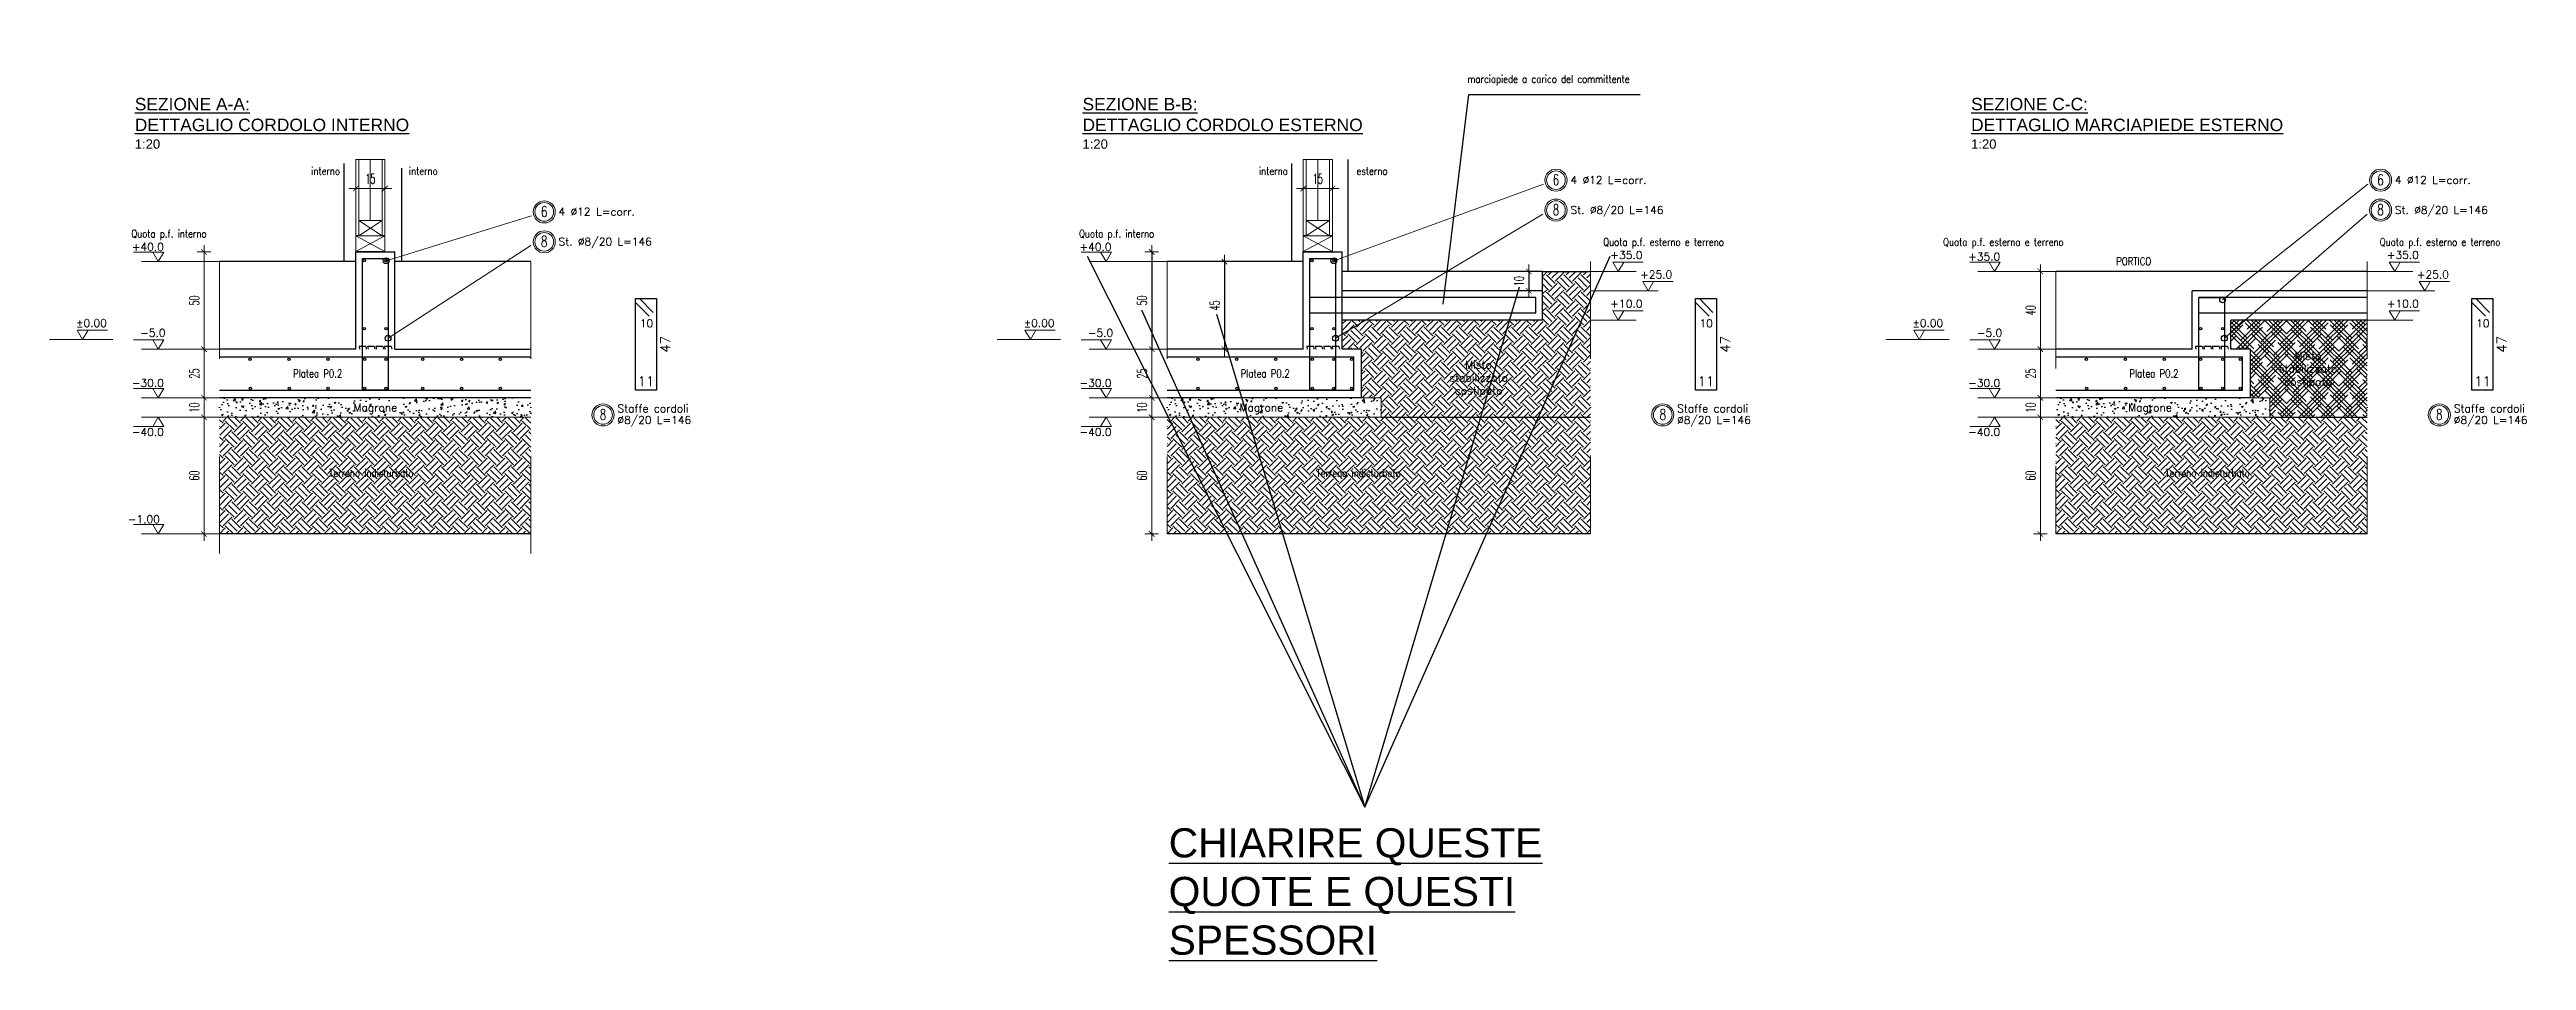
# Model space of a CAD drawing. Header units: metres. Extents: x 1942 to 4061, y -54 to 2640.
# Drawn here: x 2477 to 3750, y -54 to 415 of the extents above; entities that cross this region are included whole.
import ezdxf
from ezdxf.enums import TextEntityAlignment as Align

# ---------------------------------------------------------------- set-up
doc = ezdxf.new("R2010")
doc.units = ezdxf.units.M
doc.header["$LTSCALE"] = 10
doc.header["$PDMODE"] = 35
doc.header["$PDSIZE"] = 0.1
for name, pattern in [('AUSGEZOGEN', [0]), ('CONTINUA', [0]), ('DASHDOT', [1, 0.5, -0.25, 0, -0.25])]:
    doc.linetypes.add(name, pattern=pattern)
for name, color, linetype in [('15-', 6, 'Continuous'), ('15-SI', 4, 'Continuous'), ('Architettonici', 250, 'Continuous'), ('Armatura long', 96, 'Continuous'), ('Ferri desc', 2, 'Continuous'), ('M', 2, 'Continuous'), ('Magrone', 7, 'Continuous'), ('Muri_dettagli', 141, 'Continuous'), ('RISC-A', 1, 'CONTINUA'), ('Testi', 3, 'Continuous')]:
    doc.layers.add(name, color=color, linetype=linetype)
for name, color, linetype, lineweight in [('Architettonico', 250, 'Continuous', 18), ('Descrizioni', 52, 'AUSGEZOGEN', 18), ('dünn', 5, 'Continuous', 18), ('EW_PIANTE_architettonici', 252, 'Continuous', 13), ('QUOTE', 6, 'AUSGEZOGEN', 18)]:
    doc.layers.add(name, color=color, linetype=linetype, lineweight=lineweight)
doc.layers.add('NOPLOT', color=7, linetype='Continuous', plot=False)
doc.styles.add('100H50', font='romans.shx', dxfattribs={"width": 0.6})
doc.styles.add('Arial', font='arial.ttf')
doc.styles.get("Standard").update_dxf_attribs({"font": 'romans.shx'})
doc.linetypes.add('ISOLAMENTO', pattern='A,0.0001,-0.1,[134,ltypeshp.shx,S=0.1,R=0,X=-0.1,Y=0],-0.2,[134,ltypeshp.shx,S=0.1,R=180,X=0.1,Y=0],-0.1', length=0.4001)
doc.dimstyles.new('1-20', dxfattribs={"dimscale": 0, "dimtxt": 5, "dimasz": 0.4, "dimexe": 0.2, "dimexo": 1, "dimgap": 2.5, "dimtad": 1, "dimdec": 0, "dimzin": 0, "dimdsep": 46, "dimtxsty": '100H50', "dimblk": 'quota1', "dimcen": 0, "dimse1": 1, "dimse2": 1, "dimclrd": 256, "dimclre": 256, "dimclrt": 256, "dimadec": 0, "dimazin": 0, "dimtfac": 1, "dimtdec": 0, "dimtix": 1, "dimtmove": 2, "dimatfit": 3, "dimldrblk": 'Q', "dimfxl": 1, "dimtolj": 1, "dimtzin": 0, "dimlwd": -1, "dimarcsym": 0})
doc.dimstyles.new('Leader 1-50', dxfattribs={"dimscale": 60, "dimtxt": 0.15, "dimasz": 0.1, "dimexe": 0.1, "dimexo": 0.55, "dimgap": 0.1, "dimtad": 1, "dimdec": 0, "dimzin": 0, "dimdsep": 46, "dimtxsty": 'Standard', "dimblk": 'F', "dimcen": 0.09, "dimse1": 1, "dimse2": 1, "dimclrd": 256, "dimclre": 256, "dimclrt": 256, "dimadec": 0, "dimazin": 0, "dimtfac": 1, "dimtdec": 0, "dimtofl": 0, "dimtmove": 2, "dimatfit": 3, "dimldrblk": 'SMALL', "dimfxl": 1, "dimtolj": 1, "dimtzin": 0, "dimlwd": -1, "dimarcsym": 0})
doc.dimstyles.new('QUOTA_STAFFE_ESTRATTE 1-20', dxfattribs={"dimtxt": 5, "dimasz": 6.25, "dimexe": 1, "dimexo": 1, "dimgap": 2, "dimtad": 1, "dimdec": 0, "dimdsep": 46, "dimtxsty": 'Standard', "dimblk": 'CONCRETE_ARROW', "dimcen": 1, "dimse1": 1, "dimse2": 1, "dimsd1": 1, "dimsd2": 1, "dimclrd": 256, "dimclre": 256, "dimclrt": 2, "dimadec": 0, "dimazin": 0, "dimtm": 1, "dimtfac": 1, "dimtdec": 0, "dimtix": 1, "dimtofl": 0, "dimtmove": 0, "dimatfit": 3, "dimldrblk": 'CONCRETE_ARROW', "dimfxl": 1, "dimtolj": 1, "dimarcsym": 0})
pattern_1 = [(45, (-118548.664, 91723.601), (9e-16, 8.98025612), [6.35, -6.35]), (45, (-118550.348, 91725.285), (9e-16, 8.98025612), [6.35, -6.35]), (45, (-118552.0315, 91726.969), (9e-16, 8.98025612), [6.35, -6.35]), (135, (-118552.0315, 91728.0914), (-8.98025612, 9e-16), [6.35, -6.35]), (135, (-118550.348, 91729.775), (-8.98025612, 9e-16), [6.35, -6.35]), (135, (-118548.664, 91731.459), (-8.98025612, 9e-16), [6.35, -6.35])]

msp = doc.modelspace()

# ---------------------------------------------------------------- texts
at = {"layer": 'Ferri desc', "transparency": 33554687, "width": 0.8}
for s, p in [('marciapiede a carico del committente', (3205.5, 397.6)), ('interno', (2611.1, 350.3)), ('interno', (2661.3, 350.3)), ('interno', (3098.3, 350.3)), ('esterno', (3148.5, 350.3)), ('Quota p.f. interno', (2518.6, 318.1)), ('Quota p.f. interno', (3005.8, 318.1)), ('Quota p.f. esterno e terreno', (3275.3, 313.8)), ('Quota p.f. esterno e terreno', (3450, 313.8)), ('PORTICO', (3539, 303.9)), ('Quota p.f. esterno e terreno', (3674.5, 313.8)), ('Platea P0.2', (2601.8, 246.2)), ('Platea P0.2', (3088.9, 246.2)), ('Platea P0.2', (3545.8, 246.2)), ('Terreno indisturbato', (2620.3, 195)), ('Terreno indisturbato', (3127.8, 195)), ('Terreno indisturbato', (3564.3, 195))]:
    msp.add_text(s, height=4, dxfattribs=at).set_placement(p)
at = {"layer": 'Ferri desc', "transparency": 33554687}
for s, p in [('4 %%C12 L=corr.', (3258.5, 345.7)), ('4 %%C12 L=corr.', (3682.3, 345.7)), ('4 %%C12 L=corr.', (2738.3, 329.4)), ('St. %%C8/20 L=146', (3258.5, 330.3)), ('St. %%C8/20 L=146', (3682.3, 330.3)), ('St. %%C8/20 L=146', (2738.3, 314)), ('Magrone', (2632.8, 228.7, 77067.7)), ('Staffe cordoli', (2768.5, 228.2)), ('Magrone', (3088.3, 228.7, 77067.7)), ('Staffe cordoli', (3313.3, 228.2)), ('Magrone', (3545.1, 228.7, 77067.7)), ('Staffe cordoli', (3712.5, 228.2)), ('%%C8/20 L=146', (2768.5, 222.3)), ('%%C8/20 L=146', (3313.3, 222.3)), ('%%C8/20 L=146', (3712.5, 222.3))]:
    msp.add_text(s, height=4, dxfattribs=at).set_placement(p)
at = {"layer": 'Ferri desc', "insert": (3205.2, 414.8), "char_height": 0.025, "attachment_point": 1, "style": 'Arial'}
msp.add_mtext_dynamic_manual_height_columns('marciapiedi a carico del committente', width=89.052, gutter_width=0.125, heights=[0], dxfattribs=at)
at = {"layer": 'Ferri desc', "transparency": 33554687, "char_height": 4, "width": 46.597, "attachment_point": 2}
for insert in [(3211.2, 254.7), (3637.6, 259.3)]:
    msp.add_mtext('Misto stabilizzato costipato', dxfattribs=dict(at, insert=insert))
at = {"layer": 'M', "transparency": 33554687}
for s, p in [('+40.0', (2535.3, 311.3)), ('+40.0', (3022.5, 311.3)), ('+35.0', (3295.4, 307.1)), ('+35.0', (3479.3, 306.3)), ('+35.0', (3694.6, 307.1)), ('+25.0', (3310.8, 297.1)), ('+25.0', (3710, 297.1)), ('+10.0', (3295.4, 282.1)), ('+10.0', (3694.6, 282.1)), ('%%P0.00', (2506.1, 272.1)), ('-5.0', (2536.2, 267.1)), ('%%P0.00', (2993.2, 272.1)), ('-5.0', (3023.4, 267.1)), ('%%P0.00', (3450.1, 272.1)), ('-5.0', (3480.3, 267.1)), ('-30.0', (2535.3, 241.3)), ('-30.0', (3022.5, 241.3)), ('-30.0', (3479.3, 241.3)), ('-40.0', (2535.3, 216.1)), ('-40.0', (3022.5, 216.1)), ('-40.0', (3479.3, 216.1)), ('-1.00', (2533.2, 171.3))]:
    msp.add_text(s, height=4, dxfattribs=at).set_placement(p, align=Align.RIGHT)
for p in [(2780, 272), (3324.8, 272), (3724, 272)]:
    msp.add_text('10', height=4, dxfattribs=at).set_placement(p)
at = {"layer": 'Testi', "transparency": 33554687, "char_height": 6.4, "width": 255.466, "attachment_point": 1, "style": 'Arial'}
for s, insert in [('{\\LSEZIONE A-A:\\PDETTAGLIO CORDOLO INTERNO\\P\\H0.75x;\\l1:20}', (2520.4, 389.9)), ('{\\LSEZIONE B-B:\\PDETTAGLIO CORDOLO ESTERNO\\P\\H0.75x;\\l1:20}', (3007.6, 389.9)), ('{\\LSEZIONE C-C:\\PDETTAGLIO MARCIAPIEDE ESTERNO\\P\\H0.75x;\\l1:20}', (3464.4, 389.9))]:
    msp.add_mtext(s, dxfattribs=dict(at, insert=insert))
at = {"layer": 'Testi', "color": 1, "transparency": 33554687, "insert": (3051.9, 14.4), "char_height": 15, "width": 255.466, "attachment_point": 1, "style": 'Arial'}
msp.add_mtext('{\\LCHIARIRE QUESTE QUOTE E QUESTI SPESSORI}', dxfattribs=at)

# ---------------------------------------------------------------- blocks, each defined once
blk = doc.blocks.new('quota1')
at = {"layer": 'QUOTE'}
for p, q in [((8.8, 0), (-8.8, 0)), ((0, -8.8), (0, 8.8))]:
    blk.add_line(p, q, dxfattribs=at)
at = {"layer": 'QUOTE', "const_width": 1}
blk.add_lwpolyline([(-3.5, -3.5), (3.5, 3.5)], dxfattribs=at)
blk = doc.blocks.new('*D51')
at = {"layer": 'Defpoints', "color": 0, "transparency": 16777216}
for p in [(2612.9, 260.7, -77067.7), (2556, 235.7), (2565.5, 235.7, -77067.7)]:
    blk.add_point(p, dxfattribs=at)
at = {"layer": 'QUOTE', "transparency": 16777216}
blk.add_line((2556, 260.3), (2556, 236.1), dxfattribs=at)
at = {"layer": 'QUOTE', "transparency": 16777216, "xscale": 0.4, "yscale": 0.4, "zscale": 0.4}
for p, rotation in [((2556, 260.7), 90), ((2556, 235.7), 270)]:
    blk.add_blockref('quota1', p, dxfattribs=dict(at, rotation=rotation))
at = {"layer": 'QUOTE', "transparency": 16777216, "insert": (2551, 248.2), "char_height": 5, "attachment_point": 5, "rotation": 90, "style": '100H50'}
blk.add_mtext('\\A1;25', dxfattribs=at)
blk = doc.blocks.new('Q')
at = {"layer": '15-'}
for p, q in [((-4.4, 0), (4.4, 0)), ((0, 4.4), (0, -4.4))]:
    blk.add_line(p, q, dxfattribs=at)
at = {"layer": '15-SI'}
blk.add_line((-3.7, -3.7), (3.7, 3.7), dxfattribs=at)
blk = doc.blocks.new('*D64')
at = {"layer": 'Defpoints', "color": 0, "transparency": 16777216}
for p in [(2564, 235.7), (2556, 225.7), (2564, 225.7)]:
    blk.add_point(p, dxfattribs=at)
at = {"layer": 'QUOTE', "transparency": 16777216}
blk.add_line((2556, 235.3), (2556, 226.1), dxfattribs=at)
at = {"layer": 'QUOTE', "transparency": 16777216, "xscale": 0.4, "yscale": 0.4, "zscale": 0.4}
for p, rotation in [((2556, 235.7), 90), ((2556, 225.7), 270)]:
    blk.add_blockref('quota1', p, dxfattribs=dict(at, rotation=rotation))
at = {"layer": 'QUOTE', "transparency": 16777216, "insert": (2551, 230.7), "char_height": 5, "attachment_point": 5, "rotation": 90, "style": '100H50'}
blk.add_mtext('\\A1;10', dxfattribs=at)
blk = doc.blocks.new('*D52')
at = {"layer": 'Defpoints', "color": 0, "transparency": 16777216}
for p in [(2640, 310.7), (2556, 260.7), (2560.2, 260.7)]:
    blk.add_point(p, dxfattribs=at)
at = {"layer": 'QUOTE', "transparency": 16777216}
blk.add_line((2556, 310.3), (2556, 261.1), dxfattribs=at)
at = {"layer": 'QUOTE', "transparency": 16777216, "xscale": 0.4, "yscale": 0.4, "zscale": 0.4}
for p, rotation in [((2556, 310.7), 90), ((2556, 260.7), 270)]:
    blk.add_blockref('quota1', p, dxfattribs=dict(at, rotation=rotation))
at = {"layer": 'QUOTE', "transparency": 16777216, "insert": (2551, 285.7), "char_height": 5, "attachment_point": 5, "rotation": 90, "style": '100H50'}
blk.add_mtext('\\A1;50', dxfattribs=at)
blk = doc.blocks.new('*D53')
at = {"layer": 'Defpoints', "color": 0, "transparency": 16777216}
for p in [(2564, 225.7), (2556, 165.7), (2564, 165.7)]:
    blk.add_point(p, dxfattribs=at)
at = {"layer": 'QUOTE', "transparency": 16777216}
blk.add_line((2556, 225.3), (2556, 166.1), dxfattribs=at)
at = {"layer": 'QUOTE', "transparency": 16777216, "xscale": 0.4, "yscale": 0.4, "zscale": 0.4}
for p, rotation in [((2556, 225.7), 90), ((2556, 165.7), 270)]:
    blk.add_blockref('quota1', p, dxfattribs=dict(at, rotation=rotation))
at = {"layer": 'QUOTE', "transparency": 16777216, "insert": (2551, 195.7), "char_height": 5, "attachment_point": 5, "rotation": 90, "style": '100H50'}
blk.add_mtext('\\A1;60', dxfattribs=at)
blk = doc.blocks.new('Descrizioneferro1')
at = {"layer": 'Descrizioni', "color": 8, "linetype": 'ByBlock', "lineweight": -2, "transparency": 16777216}
blk.add_circle((0, 0), 14.2, dxfattribs=at)
at = {"layer": 'Descrizioni', "color": 3, "linetype": 'ByBlock', "lineweight": -2, "transparency": 16777216}
blk.add_circle((0, 0), 12, dxfattribs=at)
at = {"color": 3, "linetype": 'ByBlock', "lineweight": -2, "transparency": 16777216, "width": 0.7}
blk.add_attdef('888', text='', height=14, dxfattribs=at).set_placement((0, -6.5), align=Align.CENTER)
blk = doc.blocks.new('_Small')
at = {"color": 0, "linetype": 'ByBlock', "lineweight": -2}
blk.add_circle((0, 0), 0.25, dxfattribs=at)
blk = doc.blocks.new('F')
blk.add_hatch(color=256).paths.add_polyline_path([(-8.64, 1.44), (-8.64, -1.44), (0, 0)])
for p, q in [((0, 12), (0, -12)), ((-8.64, 1.44), (0, 0)), ((-8.64, 1.44), (-8.64, -1.44)), ((0, 0), (-8.64, -1.44))]:
    blk.add_line(p, q)
blk = doc.blocks.new('*D54')
at = {"layer": 'Defpoints', "color": 0, "transparency": 16777216}
for p in [(2777.8, 239.7), (2788.6, 239.7), (2788.6, 239.7)]:
    blk.add_point(p, dxfattribs=at)
at = {"layer": 'M', "color": 2, "transparency": 16777216, "insert": (2783.2, 244.2), "char_height": 5, "attachment_point": 5}
blk.add_mtext('\\A1;11', dxfattribs=at)
blk = doc.blocks.new('CONCRETE_ARROW')
at = {"color": 0, "linetype": 'ByBlock'}
for p, q in [((-1, 0), (0, 0)), ((0, 1), (0, -1))]:
    blk.add_line(p, q, dxfattribs=at)
at = {"color": 0, "linetype": 'ByBlock', "const_width": 0.15}
blk.add_lwpolyline([(1, 1), (-1, -1)], dxfattribs=at)
blk = doc.blocks.new('*D55')
at = {"layer": 'Defpoints', "color": 0, "transparency": 16777216}
for p in [(2788.6, 286.7), (2788.6, 286.7), (2788.6, 239.7)]:
    blk.add_point(p, dxfattribs=at)
at = {"layer": 'M', "color": 2, "transparency": 16777216, "insert": (2793.1, 263.2), "char_height": 5, "attachment_point": 5, "rotation": 90}
blk.add_mtext('\\A1;47', dxfattribs=at)
blk = doc.blocks.new('*D56')
at = {"layer": 'Defpoints', "color": 0, "transparency": 16777216}
for p in [(2634, 350.2), (2649, 349.4), (2649, 343.3)]:
    blk.add_point(p, dxfattribs=at)
at = {"layer": 'QUOTE', "transparency": 16777216}
blk.add_line((2634.4, 343.3), (2648.6, 343.3), dxfattribs=at)
at = {"layer": 'QUOTE', "transparency": 16777216, "xscale": 0.4, "yscale": 0.4, "zscale": 0.4, "rotation": 180}
blk.add_blockref('quota1', (2634, 343.3), dxfattribs=at)
at = {"layer": 'QUOTE', "transparency": 16777216, "xscale": 0.4, "yscale": 0.4, "zscale": 0.4}
blk.add_blockref('quota1', (2649, 343.3), dxfattribs=at)
at = {"layer": 'QUOTE', "transparency": 16777216, "insert": (2641.5, 348.3), "char_height": 5, "attachment_point": 5, "style": '100H50'}
blk.add_mtext('\\A1;15', dxfattribs=at)
blk = doc.blocks.new('*D57')
at = {"layer": 'Defpoints', "color": 0, "transparency": 16777216}
for p in [(3100, 260.7, -77067.7), (3043.2, 235.7), (3052.7, 235.7, -77067.7)]:
    blk.add_point(p, dxfattribs=at)
at = {"layer": 'QUOTE', "transparency": 16777216}
blk.add_line((3043.2, 260.3), (3043.2, 236.1), dxfattribs=at)
at = {"layer": 'QUOTE', "transparency": 16777216, "xscale": 0.4, "yscale": 0.4, "zscale": 0.4}
for p, rotation in [((3043.2, 260.7), 90), ((3043.2, 235.7), 270)]:
    blk.add_blockref('quota1', p, dxfattribs=dict(at, rotation=rotation))
at = {"layer": 'QUOTE', "transparency": 16777216, "insert": (3038.2, 248.2), "char_height": 5, "attachment_point": 5, "rotation": 90, "style": '100H50'}
blk.add_mtext('\\A1;25', dxfattribs=at)
blk = doc.blocks.new('*D65')
at = {"layer": 'Defpoints', "color": 0, "transparency": 16777216}
for p in [(3051.1, 235.7), (3043.2, 225.7), (3051.1, 225.7)]:
    blk.add_point(p, dxfattribs=at)
at = {"layer": 'QUOTE', "transparency": 16777216}
blk.add_line((3043.2, 235.3), (3043.2, 226.1), dxfattribs=at)
at = {"layer": 'QUOTE', "transparency": 16777216, "xscale": 0.4, "yscale": 0.4, "zscale": 0.4}
for p, rotation in [((3043.2, 235.7), 90), ((3043.2, 225.7), 270)]:
    blk.add_blockref('quota1', p, dxfattribs=dict(at, rotation=rotation))
at = {"layer": 'QUOTE', "transparency": 16777216, "insert": (3038.2, 230.7), "char_height": 5, "attachment_point": 5, "rotation": 90, "style": '100H50'}
blk.add_mtext('\\A1;10', dxfattribs=at)
blk = doc.blocks.new('*D58')
at = {"layer": 'Defpoints', "color": 0, "transparency": 16777216}
for p in [(3127.2, 310.7), (3043.2, 260.7), (3047.3, 260.7)]:
    blk.add_point(p, dxfattribs=at)
at = {"layer": 'RISC-A', "color": 1, "transparency": 16777216}
blk.add_line((3043.2, 310.3), (3043.2, 261.1), dxfattribs=at)
at = {"layer": 'RISC-A', "color": 1, "transparency": 16777216, "xscale": 0.4, "yscale": 0.4, "zscale": 0.4}
for p, rotation in [((3043.2, 310.7), 90), ((3043.2, 260.7), 270)]:
    blk.add_blockref('quota1', p, dxfattribs=dict(at, rotation=rotation))
at = {"layer": 'RISC-A', "color": 1, "transparency": 16777216, "insert": (3038.2, 285.7), "char_height": 5, "attachment_point": 5, "rotation": 90, "style": '100H50'}
blk.add_mtext('\\A1;50', dxfattribs=at)
blk = doc.blocks.new('*D59')
at = {"layer": 'Defpoints', "color": 0, "transparency": 16777216}
for p in [(3051.1, 225.7), (3043.2, 165.7), (3051.1, 165.7)]:
    blk.add_point(p, dxfattribs=at)
at = {"layer": 'QUOTE', "transparency": 16777216}
blk.add_line((3043.2, 225.3), (3043.2, 166.1), dxfattribs=at)
at = {"layer": 'QUOTE', "transparency": 16777216, "xscale": 0.4, "yscale": 0.4, "zscale": 0.4}
for p, rotation in [((3043.2, 225.7), 90), ((3043.2, 165.7), 270)]:
    blk.add_blockref('quota1', p, dxfattribs=dict(at, rotation=rotation))
at = {"layer": 'QUOTE', "transparency": 16777216, "insert": (3038.2, 195.7), "char_height": 5, "attachment_point": 5, "rotation": 90, "style": '100H50'}
blk.add_mtext('\\A1;60', dxfattribs=at)
blk = doc.blocks.new('*D60')
at = {"layer": 'Defpoints', "color": 0, "transparency": 16777216}
for p in [(3322.7, 239.7), (3333.5, 239.7), (3333.5, 239.7)]:
    blk.add_point(p, dxfattribs=at)
at = {"layer": 'M', "color": 2, "transparency": 16777216, "insert": (3328.1, 244.2), "char_height": 5, "attachment_point": 5}
blk.add_mtext('\\A1;11', dxfattribs=at)
blk = doc.blocks.new('*D61')
at = {"layer": 'Defpoints', "color": 0, "transparency": 16777216}
for p in [(3333.5, 286.7), (3333.5, 286.7), (3333.5, 239.7)]:
    blk.add_point(p, dxfattribs=at)
at = {"layer": 'M', "color": 2, "transparency": 16777216, "insert": (3338, 263.2), "char_height": 5, "attachment_point": 5, "rotation": 90}
blk.add_mtext('\\A1;47', dxfattribs=at)
blk = doc.blocks.new('*D62')
at = {"layer": 'Defpoints', "color": 0, "transparency": 16777216}
for p in [(3121.1, 350.2), (3136.1, 349.4), (3136.1, 343.3)]:
    blk.add_point(p, dxfattribs=at)
at = {"layer": 'QUOTE', "transparency": 16777216}
blk.add_line((3121.5, 343.3), (3135.7, 343.3), dxfattribs=at)
at = {"layer": 'QUOTE', "transparency": 16777216, "xscale": 0.4, "yscale": 0.4, "zscale": 0.4, "rotation": 180}
blk.add_blockref('quota1', (3121.1, 343.3), dxfattribs=at)
at = {"layer": 'QUOTE', "transparency": 16777216, "xscale": 0.4, "yscale": 0.4, "zscale": 0.4}
blk.add_blockref('quota1', (3136.1, 343.3), dxfattribs=at)
at = {"layer": 'QUOTE', "transparency": 16777216, "insert": (3128.6, 348.3), "char_height": 5, "attachment_point": 5, "style": '100H50'}
blk.add_mtext('\\A1;15', dxfattribs=at)
blk = doc.blocks.new('*D44')
at = {"layer": 'Defpoints', "color": 0, "transparency": 16777216}
for p in [(3556.9, 260.7, -77067.7), (3500, 235.7), (3509.5, 235.7, -77067.7)]:
    blk.add_point(p, dxfattribs=at)
at = {"layer": 'QUOTE', "transparency": 16777216}
blk.add_line((3500, 260.3), (3500, 236.1), dxfattribs=at)
at = {"layer": 'QUOTE', "transparency": 16777216, "xscale": 0.4, "yscale": 0.4, "zscale": 0.4}
for p, rotation in [((3500, 260.7), 90), ((3500, 235.7), 270)]:
    blk.add_blockref('quota1', p, dxfattribs=dict(at, rotation=rotation))
at = {"layer": 'QUOTE', "transparency": 16777216, "insert": (3495, 248.2), "char_height": 5, "attachment_point": 5, "rotation": 90, "style": '100H50'}
blk.add_mtext('\\A1;25', dxfattribs=at)
blk = doc.blocks.new('*D63')
at = {"layer": 'Defpoints', "color": 0, "transparency": 16777216}
for p in [(3508, 235.7), (3500, 225.7), (3508, 225.7)]:
    blk.add_point(p, dxfattribs=at)
at = {"layer": 'QUOTE', "transparency": 16777216}
blk.add_line((3500, 235.3), (3500, 226.1), dxfattribs=at)
at = {"layer": 'QUOTE', "transparency": 16777216, "xscale": 0.4, "yscale": 0.4, "zscale": 0.4}
for p, rotation in [((3500, 235.7), 90), ((3500, 225.7), 270)]:
    blk.add_blockref('quota1', p, dxfattribs=dict(at, rotation=rotation))
at = {"layer": 'QUOTE', "transparency": 16777216, "insert": (3495, 230.7), "char_height": 5, "attachment_point": 5, "rotation": 90, "style": '100H50'}
blk.add_mtext('\\A1;10', dxfattribs=at)
blk = doc.blocks.new('*D45')
at = {"layer": 'Defpoints', "color": 0, "transparency": 16777216}
for p in [(3583.8, 300.7), (3500, 260.7), (3504.2, 260.7)]:
    blk.add_point(p, dxfattribs=at)
at = {"layer": 'QUOTE', "transparency": 16777216}
blk.add_line((3500, 300.3), (3500, 261.1), dxfattribs=at)
at = {"layer": 'QUOTE', "transparency": 16777216, "xscale": 0.4, "yscale": 0.4, "zscale": 0.4}
for p, rotation in [((3500, 300.7), 90), ((3500, 260.7), 270)]:
    blk.add_blockref('quota1', p, dxfattribs=dict(at, rotation=rotation))
at = {"layer": 'QUOTE', "transparency": 16777216, "insert": (3495, 280.7), "char_height": 5, "attachment_point": 5, "rotation": 90, "style": '100H50'}
blk.add_mtext('\\A1;40', dxfattribs=at)
blk = doc.blocks.new('*D46')
at = {"layer": 'Defpoints', "color": 0, "transparency": 16777216}
for p in [(3508, 225.7), (3500, 165.7), (3508, 165.7)]:
    blk.add_point(p, dxfattribs=at)
at = {"layer": 'QUOTE', "transparency": 16777216}
blk.add_line((3500, 225.3), (3500, 166.1), dxfattribs=at)
at = {"layer": 'QUOTE', "transparency": 16777216, "xscale": 0.4, "yscale": 0.4, "zscale": 0.4}
for p, rotation in [((3500, 225.7), 90), ((3500, 165.7), 270)]:
    blk.add_blockref('quota1', p, dxfattribs=dict(at, rotation=rotation))
at = {"layer": 'QUOTE', "transparency": 16777216, "insert": (3495, 195.7), "char_height": 5, "attachment_point": 5, "rotation": 90, "style": '100H50'}
blk.add_mtext('\\A1;60', dxfattribs=at)
blk = doc.blocks.new('*D47')
at = {"layer": 'Defpoints', "color": 0, "transparency": 16777216}
for p in [(3721.9, 239.7), (3732.7, 239.7), (3732.7, 239.7)]:
    blk.add_point(p, dxfattribs=at)
at = {"layer": 'M', "color": 2, "transparency": 16777216, "insert": (3727.3, 244.2), "char_height": 5, "attachment_point": 5}
blk.add_mtext('\\A1;11', dxfattribs=at)
blk = doc.blocks.new('*D48')
at = {"layer": 'Defpoints', "color": 0, "transparency": 16777216}
for p in [(3732.7, 286.7), (3732.7, 286.7), (3732.7, 239.7)]:
    blk.add_point(p, dxfattribs=at)
at = {"layer": 'M', "color": 2, "transparency": 16777216, "insert": (3737.2, 263.2), "char_height": 5, "attachment_point": 5, "rotation": 90}
blk.add_mtext('\\A1;47', dxfattribs=at)
blk = doc.blocks.new('*D49')
at = {"layer": 'Defpoints', "color": 0, "transparency": 16777216}
for p in [(3103, 305.7), (3080.6, 260.7), (3084.7, 260.7)]:
    blk.add_point(p, dxfattribs=at)
at = {"layer": 'RISC-A', "color": 1, "transparency": 16777216}
blk.add_line((3080.6, 305.3), (3080.6, 261.1), dxfattribs=at)
at = {"layer": 'RISC-A', "color": 1, "transparency": 16777216, "xscale": 0.4, "yscale": 0.4, "zscale": 0.4}
for p, rotation in [((3080.6, 305.7), 90), ((3080.6, 260.7), 270)]:
    blk.add_blockref('quota1', p, dxfattribs=dict(at, rotation=rotation))
at = {"layer": 'RISC-A', "color": 1, "transparency": 16777216, "insert": (3075.6, 283.2), "char_height": 5, "attachment_point": 5, "rotation": 90, "style": '100H50'}
blk.add_mtext('\\A1;45', dxfattribs=at)
blk = doc.blocks.new('*D50')
at = {"layer": 'Defpoints', "color": 0, "transparency": 16777216}
for p in [(3244.1, 300.7), (3237, 290.7), (3244.1, 290.7)]:
    blk.add_point(p, dxfattribs=at)
at = {"layer": 'RISC-A', "color": 1, "transparency": 16777216}
blk.add_line((3237, 300.3), (3237, 291.1), dxfattribs=at)
at = {"layer": 'RISC-A', "color": 1, "transparency": 16777216, "xscale": 0.4, "yscale": 0.4, "zscale": 0.4}
for p, rotation in [((3237, 300.7), 90), ((3237, 290.7), 270)]:
    blk.add_blockref('quota1', p, dxfattribs=dict(at, rotation=rotation))
at = {"layer": 'RISC-A', "color": 1, "transparency": 16777216, "insert": (3232, 295.7), "char_height": 5, "attachment_point": 5, "rotation": 90, "style": '100H50'}
blk.add_mtext('\\A1;10', dxfattribs=at)

# ---------------------------------------------------------------- dimensions: what is measured, and where the dimension line sits
at = {"layer": 'M', "transparency": 33554687}
for base, p1, p2, picture, middle in [((2788.6, 286.7), (2788.6, 239.7), (2788.6, 286.7), '*D55', (2793.1, 263.2)), ((3333.5, 286.7), (3333.5, 239.7), (3333.5, 286.7), '*D61', (3338, 263.2)), ((3732.7, 286.7), (3732.7, 239.7), (3732.7, 286.7), '*D48', (3737.2, 263.2))]:
    dim = msp.add_linear_dim(base=base, p1=p1, p2=p2, angle=90, dimstyle='QUOTA_STAFFE_ESTRATTE 1-20', override={"dimtad": 2}, dxfattribs=at)
    dim.commit()
    dim.dimension.update_dxf_attribs({"geometry": picture, "text_midpoint": middle})
for base, p1, p2, picture, middle in [((2788.6, 239.7), (2777.8, 239.7), (2788.6, 239.7), '*D54', (2783.2, 244.2)), ((3333.5, 239.7), (3322.7, 239.7), (3333.5, 239.7), '*D60', (3328.1, 244.2)), ((3732.7, 239.7), (3721.9, 239.7), (3732.7, 239.7), '*D47', (3727.3, 244.2))]:
    dim = msp.add_linear_dim(base=base, p1=p1, p2=p2, dimstyle='QUOTA_STAFFE_ESTRATTE 1-20', dxfattribs=at)
    dim.commit()
    dim.dimension.update_dxf_attribs({"geometry": picture, "text_midpoint": middle})
at = {"layer": 'QUOTE', "transparency": 33554687}
for base, p1, p2, picture, middle in [((2649, 343.3), (2634, 350.2), (2649, 349.4), '*D56', (2641.5, 348.3)), ((3136.1, 343.3), (3121.1, 350.2), (3136.1, 349.4), '*D62', (3128.6, 348.3))]:
    dim = msp.add_linear_dim(base=base, p1=p1, p2=p2, dimstyle='1-20', override={"dimscale": 1}, dxfattribs=at)
    dim.commit()
    dim.dimension.update_dxf_attribs({"geometry": picture, "text_midpoint": middle})
for base, p1, p2, picture, middle in [((2556, 260.7), (2640, 310.7), (2560.2, 260.7), '*D52', (2551, 285.7)), ((3500, 260.7), (3583.8, 300.7), (3504.2, 260.7), '*D45', (3495, 280.7)), ((2556, 235.7, 77067.7), (2612.9, 260.7), (2565.5, 235.7), '*D51', (2551, 248.2, 77067.7)), ((3043.2, 235.7, 77067.7), (3100, 260.7), (3052.7, 235.7), '*D57', (3038.2, 248.2, 77067.7)), ((3500, 235.7, 77067.7), (3556.9, 260.7), (3509.5, 235.7), '*D44', (3495, 248.2, 77067.7)), ((2556, 225.7), (2564, 235.7), (2564, 225.7), '*D64', (2551, 230.7)), ((2556, 165.7), (2564, 225.7), (2564, 165.7), '*D53', (2551, 195.7)), ((3043.2, 225.7), (3051.1, 235.7), (3051.1, 225.7), '*D65', (3038.2, 230.7)), ((3043.2, 165.7), (3051.1, 225.7), (3051.1, 165.7), '*D59', (3038.2, 195.7)), ((3500, 225.7), (3508, 235.7), (3508, 225.7), '*D63', (3495, 230.7)), ((3500, 165.7), (3508, 225.7), (3508, 165.7), '*D46', (3495, 195.7))]:
    dim = msp.add_linear_dim(base=base, p1=p1, p2=p2, angle=90, dimstyle='1-20', override={"dimscale": 1}, dxfattribs=at)
    dim.commit()
    dim.dimension.update_dxf_attribs({"geometry": picture, "text_midpoint": middle})
at = {"layer": 'RISC-A', "color": 1, "transparency": 33554687}
for base, p1, p2, picture, middle in [((3043.2, 260.7), (3127.2, 310.7), (3047.3, 260.7), '*D58', (3038.2, 285.7)), ((3080.6, 260.7), (3103, 305.7), (3084.7, 260.7), '*D49', (3075.6, 283.2)), ((3237, 290.7), (3244.1, 300.7), (3244.1, 290.7), '*D50', (3232, 295.7))]:
    dim = msp.add_linear_dim(base=base, p1=p1, p2=p2, angle=90, dimstyle='1-20', override={"dimscale": 1, "dimclrd": 1, "dimclrt": 1}, dxfattribs=at)
    dim.commit()
    dim.dimension.update_dxf_attribs({"geometry": picture, "text_midpoint": middle})

# ---------------------------------------------------------------- hatches: boundary and pattern name
at = {"layer": 'Architettonico', "transparency": 33554687}
h = msp.add_hatch(dxfattribs=at)
h.set_pattern_fill('EARTH', color=256, angle=45, style=0)
h.set_pattern_definition(pattern_1)
h.paths.add_polyline_path([(3268.8, 300.7), (3244.1, 300.7), (3244.1, 290.7), (3244.1, 275.7), (3141.1, 275.7), (3141.1, 260.7), (3151.1, 260.7), (3151.1, 235.7), (3161.1, 235.7), (3161.1, 225.7), (3268.8, 225.7)])
h = msp.add_hatch(dxfattribs=at)
h.set_pattern_fill('HOUND', color=256, angle=45, style=0)
h.set_pattern_definition([(45, (-118091.8223, 91723.6013), (3.367596045, 5.612660076), [25.4, -12.7]), (135, (-118091.8223, 91723.6013), (3.367596045, -5.612660076), [25.4, -12.7])])
h.paths.add_polyline_path([(3668, 275.7), (3598, 275.7), (3598, 260.7), (3608, 260.7), (3608, 235.7), (3618, 235.7), (3618, 225.7), (3668, 225.7)])
h = msp.add_hatch(dxfattribs=at)
h.set_pattern_fill('EARTH', color=256, angle=45, style=0)
h.set_pattern_definition([(45, (-119035.848, 91723.601), (9e-16, 8.98025612), [6.35, -6.35]), (45, (-119037.532, 91725.285), (9e-16, 8.98025612), [6.35, -6.35]), (45, (-119039.2156, 91726.969), (9e-16, 8.98025612), [6.35, -6.35]), (135, (-119039.2156, 91728.0914), (-8.98025612, 9e-16), [6.35, -6.35]), (135, (-119037.532, 91729.775), (-8.98025612, 9e-16), [6.35, -6.35]), (135, (-119035.848, 91731.459), (-8.98025612, 9e-16), [6.35, -6.35])])
h.paths.add_polyline_path([(2724, 225.7), (2674, 225.7), (2564, 225.7), (2564, 165.7), (2724, 165.7)])
h = msp.add_hatch(dxfattribs=at)
h.set_pattern_fill('EARTH', color=256, angle=45, style=0)
h.set_pattern_definition(pattern_1)
h.paths.add_polyline_path([(3268.8, 225.7), (3161.1, 225.7), (3051.1, 225.7), (3051.1, 165.7), (3268.8, 165.7)])
h = msp.add_hatch(dxfattribs=at)
h.set_pattern_fill('EARTH', color=256, angle=45, style=0)
h.set_pattern_definition([(45, (-118091.822, 91723.601), (9e-16, 8.98025612), [6.35, -6.35]), (45, (-118093.506, 91725.285), (9e-16, 8.98025612), [6.35, -6.35]), (45, (-118095.19, 91726.969), (9e-16, 8.98025612), [6.35, -6.35]), (135, (-118095.19, 91728.0914), (-8.98025612, 9e-16), [6.35, -6.35]), (135, (-118093.506, 91729.775), (-8.98025612, 9e-16), [6.35, -6.35]), (135, (-118091.822, 91731.459), (-8.98025612, 9e-16), [6.35, -6.35])])
h.paths.add_polyline_path([(3668, 225.7), (3618, 225.7), (3508, 225.7), (3508, 165.7), (3668, 165.7)])
at = {"layer": 'Magrone', "transparency": 33554687}
h = msp.add_hatch(dxfattribs=at)
h.set_pattern_fill('AR-CONC', color=256, scale=0.05, style=0)
h.set_pattern_definition([(50, (-31170.234, 32510.847), (9.1092334, -0.7969543), [0.9525, -10.4775]), (355, (-31170.234, 32510.847), (-1.7621413, 9.5528321), [0.762, -8.382]), (100.451, (-31169.475, 32510.78), (7.3471251, 8.7558344), [0.8095, -8.9045]), (46.1842, (-31170.234, 32513.387), (13.553952, -2.1021164), [1.42875, -15.71625]), (96.6356, (-31169.104, 32513.211), (11.8702117, 12.3712778), [1.21425, -13.35675]), (351.184, (-31170.234, 32513.387), (11.8702303, 12.371256), [1.143, -12.573]), (21, (-31168.964, 32512.752), (7.580744, -5.1132759), [0.9525, -10.4775]), (326, (-31168.964, 32512.752), (3.0901014, 9.2093983), [0.762, -8.382]), (71.4514, (-31168.332, 32512.3255), (10.6708245, 4.0961429), [0.8095, -8.9045]), (37.5, (-31170.234, 32510.8467), (0.15443016, 4.22775194), [0, -8.2804, 0, -8.509, 0, -8.41375]), (7.5, (-31170.234, 32510.8467), (3.34098313, 5.00902874), [0, -4.8514, 0, -8.0899, 0, -3.20675]), (327.5, (-31173.066, 32510.8467), (6.77952976, -0.2864372), [0, -3.175, 0, -9.906, 0, -13.1445]), (317.5, (-31174.336, 32510.8467), (7.4064591, 1.27132455), [0, -4.1275, 0, -6.5786, 0, -9.3345])])
h.paths.add_polyline_path([(2724, 225.7), (2724, 235.7), (2662.9, 235.7), (2564, 235.7), (2564, 225.7)])
h = msp.add_hatch(dxfattribs=at)
h.set_pattern_fill('AR-CONC', color=256, scale=0.05, style=0)
h.set_pattern_definition([(50, (-30683.05, 32510.847), (9.1092334, -0.7969543), [0.9525, -10.4775]), (355, (-30683.05, 32510.847), (-1.7621413, 9.5528321), [0.762, -8.382]), (100.451, (-30682.291, 32510.78), (7.3471251, 8.7558344), [0.8095, -8.9045]), (46.1842, (-30683.05, 32513.387), (13.553952, -2.1021164), [1.42875, -15.71625]), (96.6356, (-30681.92, 32513.211), (11.8702117, 12.3712778), [1.21425, -13.35675]), (351.184, (-30683.05, 32513.387), (11.8702303, 12.371256), [1.143, -12.573]), (21, (-30681.78, 32512.752), (7.580744, -5.1132759), [0.9525, -10.4775]), (326, (-30681.78, 32512.752), (3.0901014, 9.2093983), [0.762, -8.382]), (71.4514, (-30681.148, 32512.3255), (10.6708245, 4.0961429), [0.8095, -8.9045]), (37.5, (-30683.05, 32510.8467), (0.15443016, 4.22775194), [0, -8.2804, 0, -8.509, 0, -8.41375]), (7.5, (-30683.05, 32510.8467), (3.34098313, 5.00902874), [0, -4.8514, 0, -8.0899, 0, -3.20675]), (327.5, (-30685.882, 32510.8467), (6.77952976, -0.2864372), [0, -3.175, 0, -9.906, 0, -13.1445]), (317.5, (-30687.152, 32510.8467), (7.4064591, 1.27132455), [0, -4.1275, 0, -6.5786, 0, -9.3345])])
h.paths.add_polyline_path([(3161.1, 225.7), (3161.1, 235.7), (3051.1, 235.7), (3051.1, 225.7)])
h = msp.add_hatch(dxfattribs=at)
h.set_pattern_fill('AR-CONC', color=256, scale=0.05, style=0)
h.set_pattern_definition([(50, (-30226.208, 32510.847), (9.1092334, -0.7969543), [0.9525, -10.4775]), (355, (-30226.208, 32510.847), (-1.7621413, 9.5528321), [0.762, -8.382]), (100.451, (-30225.449, 32510.78), (7.3471251, 8.7558344), [0.8095, -8.9045]), (46.1842, (-30226.208, 32513.387), (13.553952, -2.1021164), [1.42875, -15.71625]), (96.6356, (-30225.079, 32513.211), (11.8702117, 12.3712778), [1.21425, -13.35675]), (351.184, (-30226.208, 32513.387), (11.8702303, 12.371256), [1.143, -12.573]), (21, (-30224.938, 32512.752), (7.580744, -5.1132759), [0.9525, -10.4775]), (326, (-30224.938, 32512.752), (3.0901014, 9.2093983), [0.762, -8.382]), (71.4514, (-30224.307, 32512.3255), (10.6708245, 4.0961429), [0.8095, -8.9045]), (37.5, (-30226.2083, 32510.8467), (0.15443016, 4.22775194), [0, -8.2804, 0, -8.509, 0, -8.41375]), (7.5, (-30226.2083, 32510.8467), (3.34098313, 5.00902874), [0, -4.8514, 0, -8.0899, 0, -3.20675]), (327.5, (-30229.0404, 32510.8467), (6.77952976, -0.2864372), [0, -3.175, 0, -9.906, 0, -13.1445]), (317.5, (-30230.3104, 32510.8467), (7.4064591, 1.27132455), [0, -4.1275, 0, -6.5786, 0, -9.3345])])
h.paths.add_polyline_path([(3618, 225.7), (3618, 235.7), (3508, 235.7), (3508, 225.7)])

# ---------------------------------------------------------------- linework, layer by layer
at = {"ltscale": 2, "transparency": 33554687}
for p, q in [((3161.1, 225.7), (3268.8, 225.7)), ((3618, 225.7), (3668, 225.7))]:
    msp.add_line(p, q, dxfattribs=at)
at = {"layer": 'Architettonici', "lineweight": -3, "ltscale": 10, "transparency": 33554687}
for p, q in [((3144.1, 300.7), (3144.1, 358.2)), ((2627.8, 356.2), (2627.8, 305.7)), ((2657.7, 305.7), (2657.7, 353.8)), ((3115, 356.2), (3115, 305.7)), ((2634, 305.7), (2564, 305.7)), ((2724, 305.7), (2654, 305.7)), ((3121.1, 305.7), (3051.1, 305.7)), ((3244.1, 300.7), (3141.1, 300.7)), ((3244.1, 290.7), (3244.1, 300.7)), ((3244.1, 300.7), (3268.8, 300.7)), ((3668, 300.7), (3508, 300.7))]:
    msp.add_line(p, q, dxfattribs=at)
at = {"layer": 'Armatura long', "linetype": 'Continuous', "transparency": 33554687}
for p, q in [((2784.9, 277.6), (2777.8, 284.7)), ((2779.8, 286.7), (2786.9, 279.6)), ((3329.7, 277.6), (3322.7, 284.7)), ((3324.7, 286.7), (3331.7, 279.6)), ((3728.9, 277.6), (3721.9, 284.7)), ((3723.9, 286.7), (3730.9, 279.6))]:
    msp.add_line(p, q, dxfattribs=at)
at = {"layer": 'Armatura long', "transparency": 33554687}
for p, q in [((3240.6, 287.2), (3124.5, 287.2)), ((3240.6, 279.2), (3240.6, 287.2)), ((3668, 287.2), (3581.4, 287.2)), ((3240.6, 279.2), (3124.5, 279.2)), ((3668, 279.2), (3581.4, 279.2)), ((2564, 256.7), (2724, 256.7)), ((3051.1, 256.7), (3147.1, 256.7)), ((3147.1, 239.7), (3147.1, 256.7)), ((3508, 256.7), (3604, 256.7)), ((3604, 239.7), (3604, 256.7)), ((2564, 239.7), (2724, 239.7)), ((3051.1, 239.7), (3147.1, 239.7)), ((3508, 239.7), (3604, 239.7))]:
    msp.add_line(p, q, dxfattribs=at)
for points in [[(2650.6, 307.3), (2650.6, 239.7), (2637.4, 239.7), (2637.4, 307.3), (2650.6, 307.3)], [(3137.7, 307.3), (3137.7, 239.7), (3124.5, 239.7), (3124.5, 307.3), (3137.7, 307.3)], [(2788.6, 286.7), (2788.6, 239.7), (2777.8, 239.7), (2777.8, 286.7), (2788.6, 286.7)], [(3333.5, 286.7), (3333.5, 239.7), (3322.7, 239.7), (3322.7, 286.7), (3333.5, 286.7)], [(3594.6, 287.2), (3594.6, 239.7), (3581.4, 239.7), (3581.4, 287.2), (3594.6, 287.2)], [(3732.7, 286.7), (3732.7, 239.7), (3721.9, 239.7), (3721.9, 286.7), (3732.7, 286.7)]]:
    msp.add_lwpolyline(points, close=True, dxfattribs=at)
for centre in [(2638.4, 306.2, 77067.7), (2649.6, 306.2, 77067.7), (3125.5, 306.2, 77067.7), (3136.8, 306.2, 77067.7), (2638.4, 271.3, 77067.7), (2649.6, 271.3, 77067.7), (3125.5, 271.3, 77067.7), (3136.8, 271.3, 77067.7), (3582.4, 271.3, 77067.7), (3593.7, 271.3, 77067.7), (2579.7, 255.5), (2599.7, 255.5), (2619.7, 255.5), (2638.5, 255.5), (2649.6, 255.5), (2668.4, 255.5), (2688.4, 255.5), (2708.4, 255.5), (3066.9, 255.5), (3086.9, 255.5), (3106.9, 255.5), (3125.7, 255.5), (3136.8, 255.5), (3145.9, 255.5), (3523.7, 255.5), (3543.7, 255.5), (3563.7, 255.5), (3582.5, 255.5), (3593.7, 255.5), (3602.8, 255.5), (2579.8, 240.6, 77067.7), (2599.8, 240.6, 77067.7), (2619.8, 240.6, 77067.7), (2638.6, 240.6, 77067.7), (2649.6, 240.6, 77067.7), (2668.4, 240.6, 77067.7), (2688.4, 240.6, 77067.7), (2708.4, 240.6, 77067.7), (3067, 240.6, 77067.7), (3087, 240.6, 77067.7), (3107, 240.6, 77067.7), (3125.8, 240.6, 77067.7), (3136.8, 240.6, 77067.7), (3145.9, 240.6, 77067.7), (3523.8, 240.6, 77067.7), (3543.8, 240.6, 77067.7), (3563.8, 240.6, 77067.7), (3582.6, 240.6, 77067.7), (3593.7, 240.6, 77067.7), (3602.8, 240.6, 77067.7)]:
    msp.add_circle(centre, 0.6, dxfattribs=at)
at = {"layer": 'dünn', "linetype": 'Continuous', "transparency": 33554687}
for p, q in [((2519.7, 310.5), (2535.3, 310.5)), ((2529.7, 310.5), (2532.5, 305.7)), ((2535.3, 310.5), (2532.5, 305.7)), ((3006.9, 310.5), (3022.5, 310.5)), ((3016.9, 310.5), (3019.7, 305.7)), ((3022.5, 310.5), (3019.7, 305.7)), ((3280.2, 305.5), (3283, 300.7)), ((3295.8, 305.5), (3280.2, 305.5)), ((3285.8, 305.5), (3283, 300.7)), ((3295.6, 295.5), (3298.4, 290.7)), ((3311.2, 295.5), (3295.6, 295.5)), ((3301.2, 295.5), (3298.4, 290.7)), ((3463.7, 305.5), (3479.3, 305.5)), ((3473.7, 305.5), (3476.5, 300.7)), ((3479.3, 305.5), (3476.5, 300.7)), ((3679.4, 305.5), (3682.2, 300.7)), ((3695, 305.5), (3679.4, 305.5)), ((3685, 305.5), (3682.2, 300.7)), ((3694.8, 295.5), (3697.6, 290.7)), ((3710.4, 295.5), (3694.8, 295.5)), ((3700.4, 295.5), (3697.6, 290.7)), ((3280.2, 280.5), (3283, 275.7)), ((3295.8, 280.5), (3280.2, 280.5)), ((3285.8, 280.5), (3283, 275.7)), ((3679.4, 280.5), (3682.2, 275.7)), ((3695, 280.5), (3679.4, 280.5)), ((3685, 280.5), (3682.2, 275.7)), ((2490.8, 270.5), (2493.6, 265.7)), ((2506.4, 270.5), (2490.8, 270.5)), ((2496.4, 270.5), (2493.6, 265.7)), ((2978, 270.5), (2980.8, 265.7)), ((2993.6, 270.5), (2978, 270.5)), ((2983.6, 270.5), (2980.8, 265.7)), ((3434.9, 270.5), (3437.7, 265.7)), ((3450.5, 270.5), (3434.9, 270.5)), ((3440.5, 270.5), (3437.7, 265.7)), ((2535.3, 265.5), (2519.7, 265.5)), ((2529.7, 265.5), (2532.5, 260.7)), ((2535.3, 265.5), (2532.5, 260.7)), ((3022.5, 265.5), (3006.9, 265.5)), ((3016.9, 265.5), (3019.7, 260.7)), ((3022.5, 265.5), (3019.7, 260.7)), ((3479.3, 265.5), (3463.7, 265.5)), ((3473.7, 265.5), (3476.5, 260.7)), ((3479.3, 265.5), (3476.5, 260.7)), ((2519.7, 240.5), (2535.3, 240.5)), ((2529.7, 240.5), (2532.5, 235.7)), ((2535.3, 240.5), (2532.5, 235.7)), ((3006.9, 240.5), (3022.5, 240.5)), ((3016.9, 240.5), (3019.7, 235.7)), ((3022.5, 240.5), (3019.7, 235.7)), ((3463.7, 240.5), (3479.3, 240.5)), ((3473.7, 240.5), (3476.5, 235.7)), ((3479.3, 240.5), (3476.5, 235.7)), ((2519.7, 220.9), (2535.3, 220.9)), ((2529.7, 220.9), (2532.5, 225.7)), ((2535.3, 220.9), (2532.5, 225.7)), ((3006.9, 220.9), (3022.5, 220.9)), ((3016.9, 220.9), (3019.7, 225.7)), ((3022.5, 220.9), (3019.7, 225.7)), ((3463.7, 220.9), (3479.3, 220.9)), ((3473.7, 220.9), (3476.5, 225.7)), ((3479.3, 220.9), (3476.5, 225.7)), ((2519.7, 170.5), (2535.3, 170.5)), ((2529.7, 170.5), (2532.5, 165.7)), ((2535.3, 170.5), (2532.5, 165.7))]:
    msp.add_line(p, q, dxfattribs=at)
at = {"layer": 'EW_PIANTE_architettonici', "linetype": 'CONTINUA', "ltscale": 20, "transparency": 33554687}
for p, q in [((2634, 358.2), (2649, 358.2)), ((3121.1, 358.2), (3136.1, 358.2))]:
    msp.add_line(p, q, dxfattribs=at)
at = {"layer": 'EW_PIANTE_architettonici', "linetype": 'ISOLAMENTO', "ltscale": 15, "transparency": 33554687}
for p, q in [((2641.4, 326.9, 35), (2641.4, 358.2, 35)), ((3128.6, 326.9, 35), (3128.6, 358.2, 35))]:
    msp.add_line(p, q, dxfattribs=at)
at = {"layer": 'EW_PIANTE_architettonici', "ltscale": 35.000001, "transparency": 33554687}
for p, q in [((2649, 318.9), (2634, 310.9)), ((2634, 318.9), (2649, 310.9)), ((2635.5, 326.9), (2647.5, 318.9)), ((2635.5, 318.9), (2647.5, 326.9)), ((3136.1, 318.9), (3121.1, 310.9)), ((3121.1, 318.9), (3136.1, 310.9)), ((3122.6, 326.9), (3134.6, 318.9)), ((3122.6, 318.9), (3134.6, 326.9))]:
    msp.add_line(p, q, dxfattribs=at)
at = {"layer": 'EW_PIANTE_architettonici', "linetype": 'Continuous', "transparency": 33554687}
for points in [[(2634, 358.2), (2634, 319.1), (2635.5, 319.1), (2635.5, 358.2)], [(2647.5, 358.2), (2647.5, 319.1), (2649, 319.1), (2649, 358.2)], [(3121.1, 358.2), (3121.1, 319.1), (3122.6, 319.1), (3122.6, 358.2)], [(3134.6, 358.2), (3134.6, 319.1), (3136.1, 319.1), (3136.1, 358.2)]]:
    msp.add_lwpolyline(points, dxfattribs=at).dxf.unprotected_set("ltscale", 0)
for points in [[(2634, 318.9), (2634, 310.9), (2649, 310.9), (2649, 318.9)], [(2635.5, 318.9), (2647.5, 318.9), (2647.5, 326.9), (2635.5, 326.9)], [(3121.1, 318.9), (3121.1, 310.9), (3136.1, 310.9), (3136.1, 318.9)], [(3122.6, 318.9), (3134.6, 318.9), (3134.6, 326.9), (3122.6, 326.9)]]:
    msp.add_lwpolyline(points, close=True, dxfattribs=at).dxf.unprotected_set("ltscale", 0)
at = {"layer": 'Ferri desc'}
for p, q in [((3193, 283.8), (3206.2, 391.6)), ((3206.2, 391.6), (3294.2, 391.6))]:
    msp.add_line(p, q, dxfattribs=at)
at = {"layer": 'Magrone', "linetype": 'Continuous', "lineweight": 0, "ltscale": 2, "transparency": 33554687}
for points in [[(3051.1, 225.7), (3161.1, 225.7), (3161.1, 235.7), (3051.1, 235.7)], [(3508, 225.7), (3618, 225.7), (3618, 235.7), (3508, 235.7)], [(2564, 225.7), (2724, 225.7)]]:
    msp.add_lwpolyline(points, dxfattribs=at)
at = {"layer": 'Muri_dettagli', "transparency": 33554687}
for p, q in [((2634, 310.7), (2654, 310.7)), ((2634, 260.7), (2634, 310.7)), ((2654, 260.7), (2654, 310.7)), ((3121.1, 310.7), (3141.1, 310.7)), ((3121.1, 260.7), (3121.1, 310.7)), ((3141.1, 260.7), (3141.1, 310.7)), ((3244.1, 290.7), (3141.1, 290.7)), ((3244.1, 275.7), (3244.1, 290.7)), ((3668, 290.7), (3578, 290.7)), ((3578, 260.7), (3578, 290.7)), ((3244.1, 275.7), (3141.1, 275.7)), ((3668, 275.7), (3598, 275.7)), ((3598, 260.7), (3598, 275.7)), ((2634, 260.7), (2564, 260.7)), ((2635.7, 262), (2636, 260.7)), ((2639.2, 262), (2635.7, 262)), ((2639.2, 262), (2639.4, 260.7)), ((2640, 262), (2640.3, 260.7)), ((2643.5, 262), (2640, 262)), ((2643.5, 262), (2643.8, 260.7)), ((2644.4, 262), (2644.7, 260.7)), ((2647.9, 262), (2644.4, 262)), ((2647.9, 262), (2648.2, 260.7)), ((2648.8, 262), (2649, 260.7)), ((2652.2, 262), (2648.8, 262)), ((2652.2, 262), (2652.5, 260.7)), ((2654, 260.7), (2724, 260.7)), ((3121.1, 260.7), (3051.1, 260.7)), ((3122.9, 262), (3123.1, 260.7)), ((3126.4, 262), (3122.9, 262)), ((3126.4, 262), (3126.6, 260.7)), ((3127.2, 262), (3127.5, 260.7)), ((3130.7, 262), (3127.2, 262)), ((3130.7, 262), (3131, 260.7)), ((3131.6, 262), (3131.9, 260.7)), ((3135.1, 262), (3131.6, 262)), ((3135.1, 262), (3135.4, 260.7)), ((3135.9, 262), (3136.2, 260.7)), ((3139.4, 262), (3135.9, 262)), ((3139.4, 262), (3139.7, 260.7)), ((3151.1, 260.7), (3141.1, 260.7)), ((3151.1, 235.7), (3151.1, 260.7)), ((3578, 260.7), (3508, 260.7)), ((3579.7, 262), (3580, 260.7)), ((3583.2, 262), (3579.7, 262)), ((3583.2, 262), (3583.5, 260.7)), ((3584.1, 262), (3584.3, 260.7)), ((3587.6, 262), (3584.1, 262)), ((3587.6, 262), (3587.8, 260.7)), ((3588.4, 262), (3588.7, 260.7)), ((3591.9, 262), (3588.4, 262)), ((3591.9, 262), (3592.2, 260.7)), ((3592.8, 262), (3593.1, 260.7)), ((3596.3, 262), (3592.8, 262)), ((3596.3, 262), (3596.6, 260.7)), ((3608, 260.7), (3598, 260.7)), ((3608, 235.7), (3608, 260.7)), ((2724, 235.7), (2564, 235.7)), ((3151.1, 235.7), (3051.1, 235.7)), ((3608, 235.7), (3508, 235.7))]:
    msp.add_line(p, q, dxfattribs=at)
at = {"layer": 'NOPLOT', "transparency": 33554687}
for p, q in [((2724, 165.7), (2564, 165.7)), ((3268.8, 165.7), (3051.1, 165.7)), ((3668, 165.7), (3508, 165.7))]:
    msp.add_line(p, q, dxfattribs=at)
at = {"layer": 'QUOTE', "color": 8, "linetype": 'DASHDOT', "ltscale": 10, "transparency": 33554687}
for p, q in [((2564, 305.7), (2523.8, 305.7)), ((2564, 305.7), (2564, 135.3)), ((2724, 305.7), (2724, 135.3)), ((3051.1, 305.7), (3011, 305.7)), ((3051.1, 305.7), (3051.1, 165.7)), ((3268.8, 305.7), (3268.8, 165.7)), ((3668, 305.7), (3668, 165.7)), ((3292.3, 300.7), (3268.8, 300.7)), ((3508, 300.7), (3467.8, 300.7)), ((3508, 300.7), (3508, 165.7)), ((3691.5, 300.7), (3668, 300.7)), ((3303.6, 290.7), (3268.8, 290.7)), ((3702.8, 290.7), (3668, 290.7)), ((3292.3, 275.7), (3268.8, 275.7)), ((3691.5, 275.7), (3668, 275.7)), ((2509.1, 265.7), (2476.6, 265.7)), ((2564, 260.7), (2523.8, 260.7)), ((2996.3, 265.7), (2963.8, 265.7)), ((3051.1, 260.7), (3011, 260.7)), ((3453.1, 265.7), (3420.6, 265.7)), ((3508, 260.7), (3467.8, 260.7)), ((2564, 235.7), (2523.8, 235.7)), ((3051.1, 235.7), (3011, 235.7)), ((3508, 235.7), (3467.8, 235.7)), ((2564, 225.7), (2523.8, 225.7)), ((3051.1, 225.7), (3011, 225.7)), ((3508, 225.7), (3467.8, 225.7)), ((2564, 165.7), (2523.8, 165.7))]:
    msp.add_line(p, q, dxfattribs=at)
at = {"layer": 'Testi', "color": 1, "transparency": 33554687}
for p, q in [((3010, 308.6), (3152.8, 25.2)), ((3152.8, 25.2), (3278.8, 308.5)), ((3152.8, 25.2), (3038.1, 280.8)), ((3152.8, 25.2), (3232.2, 292.8)), ((3076.4, 278.7), (3152.8, 25.2))]:
    msp.add_line(p, q, dxfattribs=at)

# ---------------------------------------------------------------- block references
at = {"layer": 'Descrizioni', "linetype": 'CONTINUA', "ltscale": 20, "transparency": 33554687}
ref = msp.add_blockref('Descrizioneferro1', (3251, 347.6), dxfattribs=dict(at, xscale=0.4000000000014552, yscale=0.4000000000014552))
ref.add_attrib('888', '6', dxfattribs={"layer": '0', "color": 3, "linetype": 'ByBlock', "lineweight": -2, "height": 5.6, "width": 0.7}).set_placement((3251, 345), align=Align.CENTER)
ref = msp.add_blockref('Descrizioneferro1', (3674.9, 347.6), dxfattribs=dict(at, xscale=0.4000000000014552, yscale=0.4000000000014552))
ref.add_attrib('888', '6', dxfattribs={"layer": '0', "color": 3, "linetype": 'ByBlock', "lineweight": -2, "height": 5.6, "width": 0.7}).set_placement((3674.9, 345), align=Align.CENTER)
ref = msp.add_blockref('Descrizioneferro1', (2730.9, 331.3), dxfattribs=dict(at, xscale=0.4000000000014552, yscale=0.4000000000014552))
ref.add_attrib('888', '6', dxfattribs={"layer": '0', "color": 3, "linetype": 'ByBlock', "lineweight": -2, "height": 5.6, "width": 0.7}).set_placement((2730.9, 328.7), align=Align.CENTER)
ref = msp.add_blockref('Descrizioneferro1', (3251, 332.2), dxfattribs=dict(at, xscale=0.4000000000014552, yscale=0.4000000000014552))
ref.add_attrib('888', '8', dxfattribs={"layer": '0', "color": 3, "linetype": 'ByBlock', "lineweight": -2, "height": 5.6, "width": 0.7}).set_placement((3251, 329.6), align=Align.CENTER)
ref = msp.add_blockref('Descrizioneferro1', (3674.9, 332.2), dxfattribs=dict(at, xscale=0.4000000000014552, yscale=0.4000000000014552))
ref.add_attrib('888', '8', dxfattribs={"layer": '0', "color": 3, "linetype": 'ByBlock', "lineweight": -2, "height": 5.6, "width": 0.7}).set_placement((3674.9, 329.6), align=Align.CENTER)
ref = msp.add_blockref('Descrizioneferro1', (2730.9, 315.9), dxfattribs=dict(at, xscale=0.4000000000014552, yscale=0.4000000000014552))
ref.add_attrib('888', '8', dxfattribs={"layer": '0', "color": 3, "linetype": 'ByBlock', "lineweight": -2, "height": 5.6, "width": 0.7}).set_placement((2730.9, 313.3), align=Align.CENTER)
ref = msp.add_blockref('Descrizioneferro1', (2761.1, 226.9), dxfattribs=dict(at, xscale=0.4000000000014552, yscale=0.4000000000014552))
ref.add_attrib('888', '8', dxfattribs={"layer": '0', "color": 3, "linetype": 'ByBlock', "lineweight": -2, "height": 5.6, "width": 0.7}).set_placement((2761.1, 224.3), align=Align.CENTER)
ref = msp.add_blockref('Descrizioneferro1', (3305.9, 226.9), dxfattribs=dict(at, xscale=0.4000000000014552, yscale=0.4000000000014552))
ref.add_attrib('888', '8', dxfattribs={"layer": '0', "color": 3, "linetype": 'ByBlock', "lineweight": -2, "height": 5.6, "width": 0.7}).set_placement((3305.9, 224.3), align=Align.CENTER)
ref = msp.add_blockref('Descrizioneferro1', (3705.1, 226.9), dxfattribs=dict(at, xscale=0.4000000000014552, yscale=0.4000000000014552))
ref.add_attrib('888', '8', dxfattribs={"layer": '0', "color": 3, "linetype": 'ByBlock', "lineweight": -2, "height": 5.6, "width": 0.7}).set_placement((3705.1, 224.3), align=Align.CENTER)

msp.set_redraw_order([(e.dxf.handle, doc.entitydb.next_handle()) for e in msp.query("TEXT MTEXT ATTDEF DIMENSION ARC_DIMENSION")])  # texts and dimensions are drawn at this point

# ---------------------------------------------------------------- leaders
at = {"layer": 'Descrizioni', "linetype": 'CONTINUA', "ltscale": 20, "transparency": 33554687}
for points in [[(3136.8, 306.2), (3244.6, 345.5)], [(3593.7, 286.1), (3668.4, 345.5)], [(2649.6, 306.2), (2724.4, 329.3)], [(3137.7, 266.3), (3244.2, 330.2)], [(3594.6, 266.3), (3668.1, 330.2)], [(2650.6, 266.3), (2724, 314)]]:
    msp.add_leader(points, dimstyle='Leader 1-50', override={"dimgap": 0.1, "dimtad": 0}, dxfattribs=at)

doc.saveas('drawing.dxf')
